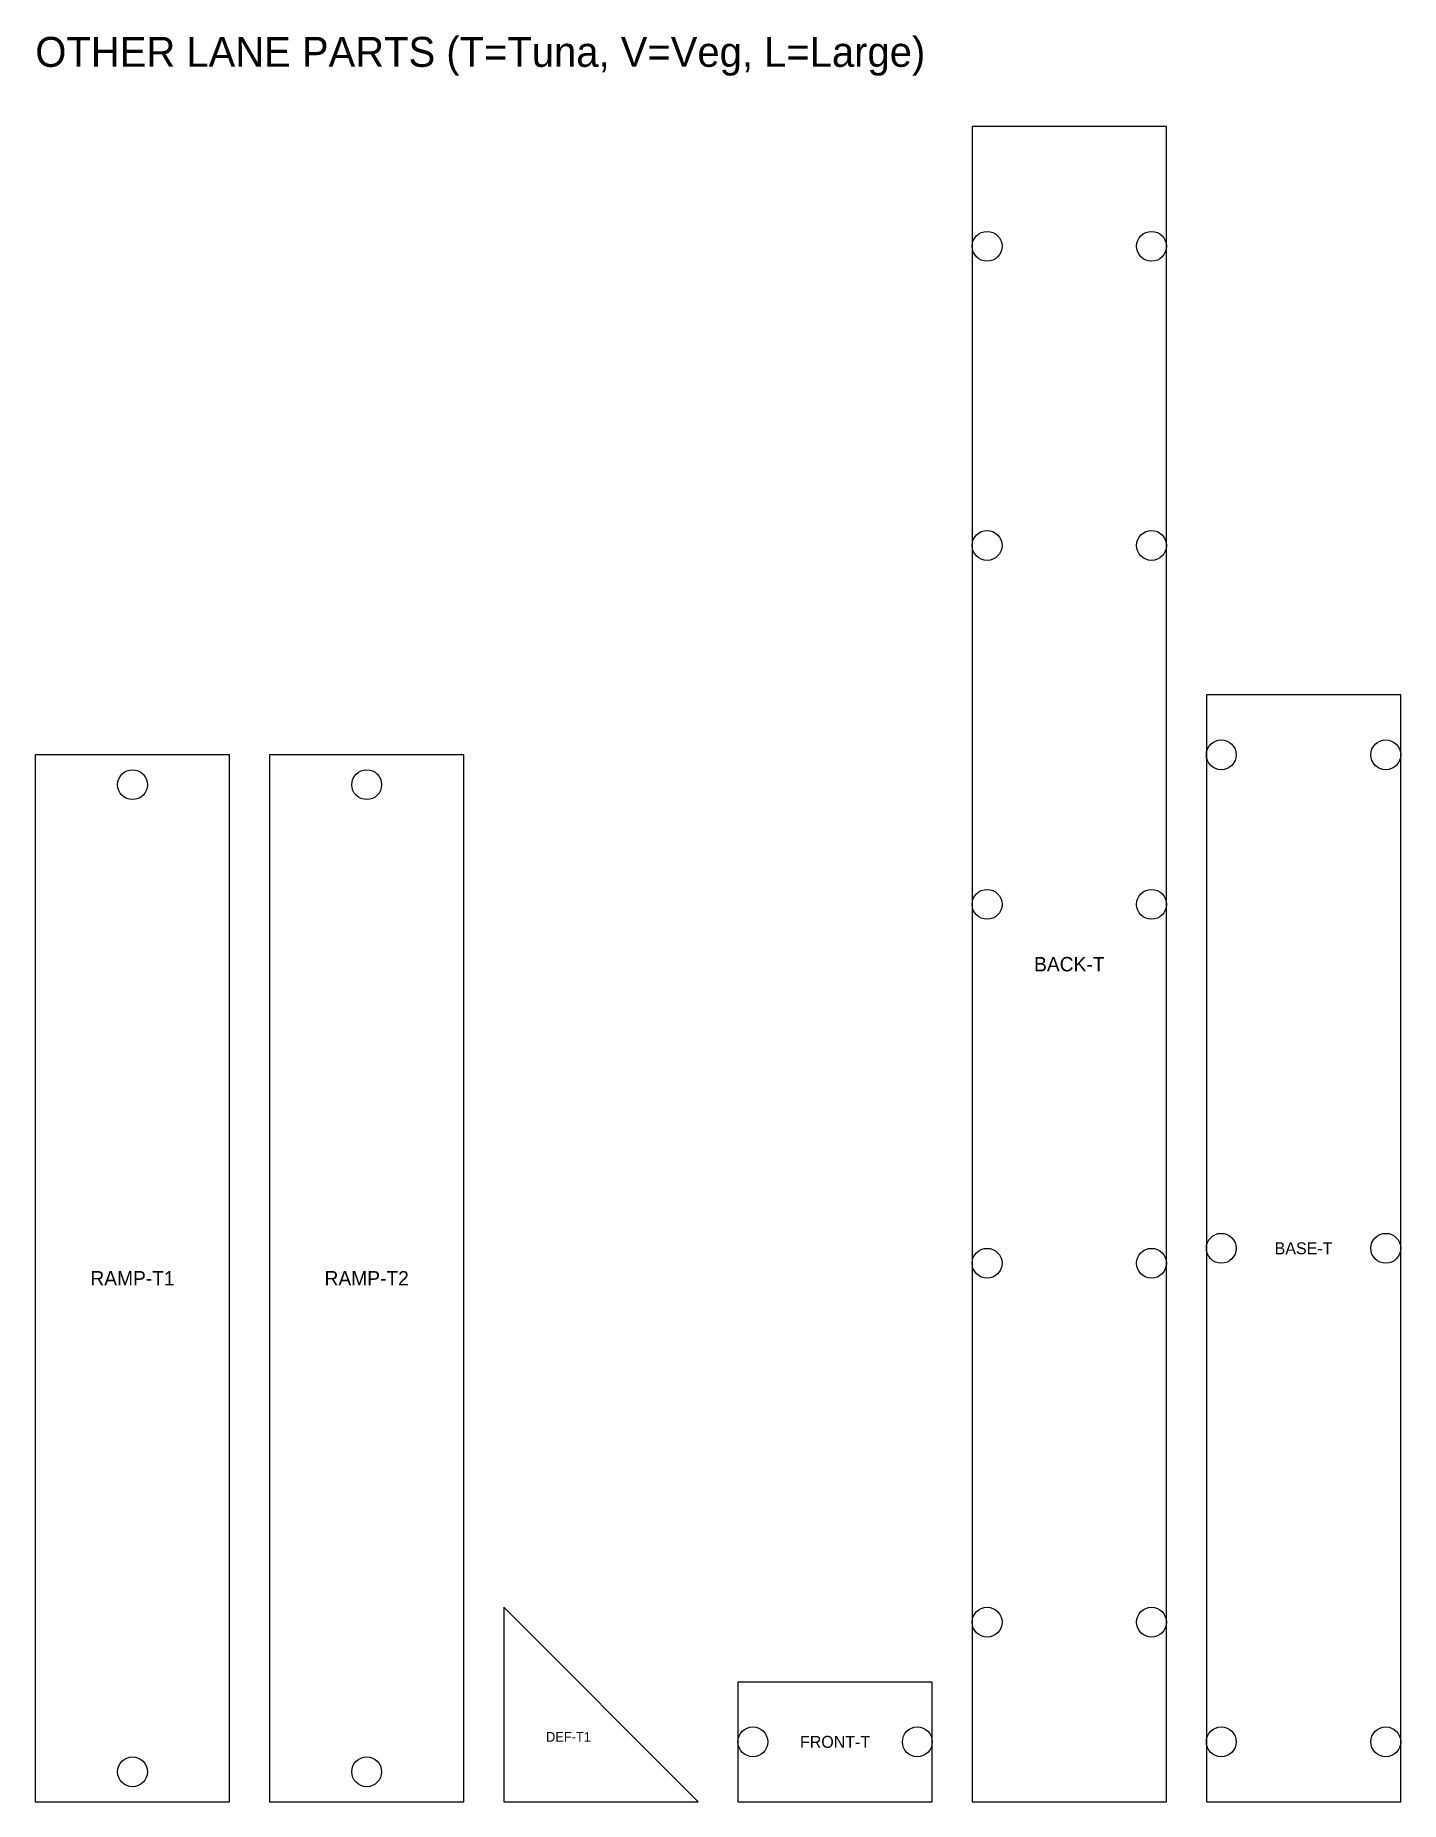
# Model space of a CAD drawing. Header units: millimetres. Extents: x 0 to 1956, y -15 to 1659.
# Drawn here: x 0 to 290, y 406.4 to 781.4 of the extents above; entities that cross this region are included whole.
import ezdxf
from ezdxf.enums import TextEntityAlignment as Align

# ---------------------------------------------------------------- set-up
doc = ezdxf.new("R2010")
doc.units = ezdxf.units.MM
for name, color, linetype in [('HOLES', 5, 'Continuous'), ('LABEL', 4, 'Continuous'), ('PART', 7, 'Continuous'), ('TITLE', 2, 'Continuous')]:
    doc.layers.add(name, color=color, linetype=linetype)

msp = doc.modelspace()

# ---------------------------------------------------------------- texts
at = {"layer": 'LABEL'}
for s, height, p in [('BACK-T', 3.048, (219.6, 584.2)), ('BASE-T', 2.54, (269.35, 523.88)), ('RAMP-T1', 3.048, (20.64, 517.52)), ('RAMP-T2', 3.048, (70.38, 517.52)), ('DEF-T1', 2.032, (113.24, 420.16)), ('FRONT-T', 2.54, (169.86, 419.1))]:
    msp.add_text(s, height=height, dxfattribs=at).set_placement(p, align=Align.MIDDLE_CENTER)
at = {"layer": 'TITLE'}
msp.add_text('OTHER LANE PARTS (T=Tuna, V=Veg, L=Large)', height=6.35, dxfattribs=at).set_placement((0, 774.7))

# ---------------------------------------------------------------- linework, layer by layer
at = {"layer": 'HOLES'}
for centre in [(202.14, 736.6), (237.07, 736.6), (202.14, 673.1), (237.07, 673.1), (251.88, 628.65), (286.81, 628.65), (20.64, 622.3), (70.38, 622.3), (202.14, 596.9), (237.07, 596.9), (251.88, 523.88), (286.81, 523.88), (202.14, 520.7), (237.07, 520.7), (202.14, 444.5), (237.07, 444.5), (152.4, 419.1), (187.32, 419.1), (251.88, 419.1), (286.81, 419.1), (20.64, 412.75), (70.38, 412.75)]:
    msp.add_circle(centre, 3.17, dxfattribs=at)
at = {"layer": 'PART'}
for points in [[(198.97, 406.4), (240.24, 406.4), (240.24, 762), (198.97, 762), (198.97, 406.4)], [(248.71, 406.4), (289.98, 406.4), (289.98, 641.35), (248.71, 641.35), (248.71, 406.4)], [(0, 406.4), (41.27, 406.4), (41.27, 628.65), (0, 628.65), (0, 406.4)], [(49.74, 406.4), (91.02, 406.4), (91.02, 628.65), (49.74, 628.65), (49.74, 406.4)], [(99.48, 406.4), (140.76, 406.4), (99.48, 447.67), (99.48, 406.4)], [(149.22, 406.4), (190.5, 406.4), (190.5, 431.8), (149.22, 431.8), (149.22, 406.4)]]:
    msp.add_lwpolyline(points, close=True, dxfattribs=at)

msp.set_redraw_order([(e.dxf.handle, doc.entitydb.next_handle()) for e in msp.query("TEXT MTEXT ATTDEF DIMENSION ARC_DIMENSION")])  # texts and dimensions are drawn at this point

doc.saveas('drawing.dxf')
